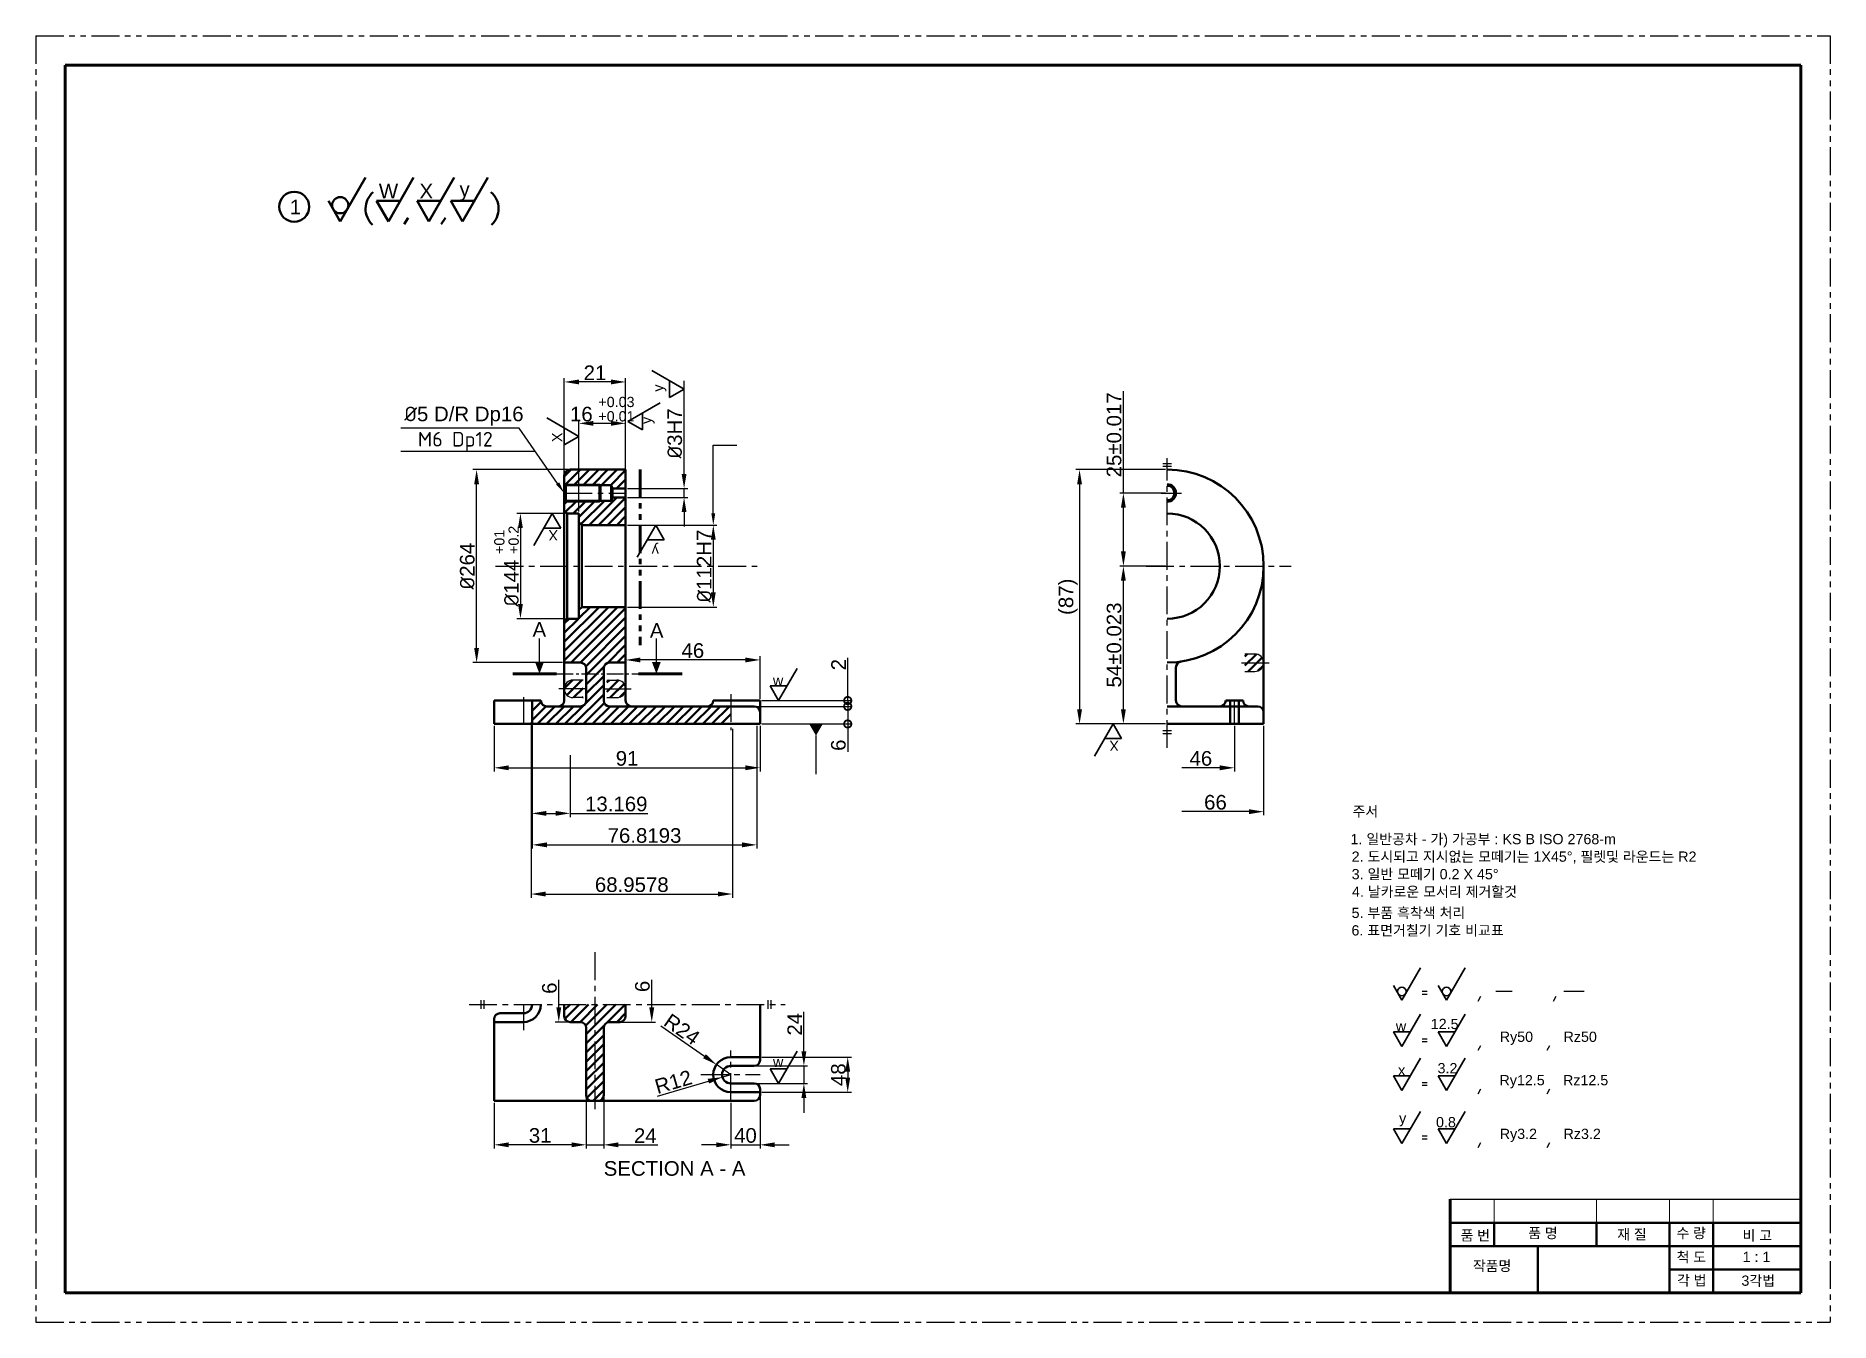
# Model space of a CAD drawing. Header units: millimetres. Extents: x 7 to 3158, y 472 to 921.
# Drawn here: x 1622 to 2236, y 472 to 912 of the extents above; entities that cross this region are included whole.
import ezdxf
from ezdxf import colors
from ezdxf.entities.mleader import LeaderData, LeaderLine
from ezdxf.math import Vec2, Vec3

# ---------------------------------------------------------------- set-up
doc = ezdxf.new("R2010")
doc.units = ezdxf.units.MM
doc.header["$LTSCALE"] = 0.3
for name, pattern in [('CENTER', [50.8, 31.75, -6.35, 6.35, -6.35]), ('CENTER2', [28.575, 19.05, -3.175, 3.175, -3.175]), ('PHANTOM', [63.5, 31.75, -6.35, 6.35, -6.35, 6.35, -6.35])]:
    doc.linetypes.add(name, pattern=pattern)
for name, color, linetype, lineweight in [('가는선', 6, 'Continuous', 25), ('가상선', 6, 'PHANTOM', 25), ('굵은선', 5, 'Continuous', 70), ('외형선', 4, 'Continuous', 50), ('중심선', 1, 'CENTER', 25)]:
    doc.layers.add(name, color=color, linetype=linetype, lineweight=lineweight)
doc.styles.get("Standard").update_dxf_attribs({"font": 'arial.ttf'})
doc.dimstyles.new('Annotative', dxfattribs={"dimscale": 0, "dimtxt": 5, "dimasz": 5, "dimexe": 1.25, "dimexo": 0.625, "dimtad": 1, "dimdec": 4, "dimzin": 9, "dimdsep": 46, "dimtxsty": 'Standard', "dimblk2": 'NONE', "dimcen": 2.5, "dimclrd": 3, "dimclre": 3, "dimclrt": 4, "dimadec": 4, "dimazin": 0, "dimtfac": 1, "dimtdec": 4, "dimtmove": 0, "dimatfit": 3, "dimfxl": 1, "dimlwd": 25, "dimlwe": 25, "dimarcsym": 0})
pattern_1 = [(45, (926.609, 532.6862), (-1.571545, 1.571545), [])]

msp = doc.modelspace()

# ---------------------------------------------------------------- texts
at = {"layer": '외형선', "color": 2, "linetype": 'Continuous'}
for s, height, p in [('주서', 3.5, (2072.304153, 645.052906)), ('1. 일반공차 - 가) 가공부 : KS B ISO 2768-m', 3.5, (2071.613745, 635.571053)), ('2. 도시되고 지시없는 모떼기는 1X45°, 필렛및 라운드는 R2', 3.5, (2071.995902, 629.574604)), ('3. 일반 모떼기 0.2 X 45°', 3.5, (2071.995902, 623.582815)), ('4. 날카로운 모서리 제거할것', 3.5, (2072.098432, 617.586366)), ('5. 부품 흑착색 처리', 3.500042, (2071.976447, 610.335739)), ('6. 표면거칠기 기호 비교표', 3.500063, (2071.934501, 604.343871))]:
    msp.add_text(s, height=height, dxfattribs=at).set_placement(p)
at = {"layer": '외형선', "lineweight": 50, "char_height": 2.5, "attachment_point": 1}
for s, insert in [('\\P{\\H2x;W}', (1739.101657, 865.662667)), ('\\P{\\H2x;X}', (1752.995508, 865.662667)), ('\\P{\\H2x;y}', (1766.698855, 866.307115))]:
    msp.add_mtext_dynamic_manual_height_columns(s, width=16.91001289, gutter_width=12.5, heights=[0], dxfattribs=dict(at, insert=insert))
at = {"layer": '외형선', "char_height": 5, "attachment_point": 1}
for s, width, insert in [('1', 17.48550706, (1708.614884, 856.043183)), ('{\\fISOCPEUR|b0|i0|c0|p34;%%C}5 D/R Dp16', 45.15455143, (1747.810181, 785.256395)), ('{\\fISOCPEUR|b0|i0|c0|p34;M6 Dp12}', 45.15455143, (1752.465616, 776.619224)), ('A', 6.15155333, (1791.690542, 711.533056)), ('A', 6.15155333, (1831.843408, 711.197829)), ('SECTION A - A', 71.30360989, (1816.048188, 527.145573))]:
    msp.add_mtext_dynamic_manual_height_columns(s, width=width, gutter_width=12.5, heights=[0], dxfattribs=dict(at, insert=insert))
at = {"layer": '외형선', "lineweight": 35, "char_height": 2.5, "attachment_point": 1}
for s, insert, rotation in [('\\P{\\H1.4x;y}', (1828.771634, 790.382318), 90), ('\\P{\\H1.4x;y}', (1824.723061, 779.3265), 90), ('\\P{\\H1.4x;X}', (1794.205194, 773.128125), 90), ('\\P{\\H1.4x;X}', (1800.403891, 735.366341), 180), ('\\P{\\H1.4x;y}', (1834.907781, 730.026672), 180), ('\\P{\\H1.4x;X}', (1992.348614, 663.366341), 180)]:
    msp.add_mtext_dynamic_manual_height_columns(s, width=16.91001289, gutter_width=12.5, heights=[0], dxfattribs=dict(at, insert=insert, rotation=rotation))
at = {"layer": '외형선', "color": 4, "char_height": 5, "attachment_point": 5, "rotation": 90}
for s, insert in [('{\\fISOCPEUR|b0|i0|c0|p34;%%C}3H7', (1840.368618, 776.08263)), ('6', (1797.484322, 586.307863)), ('6', (1829.30508, 586.914688))]:
    msp.add_mtext(s, dxfattribs=dict(at, insert=insert))
at = {"layer": '외형선', "lineweight": 35, "char_height": 2.5, "attachment_point": 1}
for insert in [(1873.953433, 697.501499), (1873.983546, 567.040726)]:
    msp.add_mtext_dynamic_manual_height_columns('\\P{\\H1.4x;w}', width=16.91001289, gutter_width=12.5, heights=[0], dxfattribs=dict(at, insert=insert))
at = {"layer": '외형선', "color": 4, "char_height": 5, "attachment_point": 5}
for s, insert in [('46', (2020.385488, 664.888906)), ('66', (2025.385488, 649.888906))]:
    msp.add_mtext(s, dxfattribs=dict(at, insert=insert))
at = {"layer": '외형선', "color": 2, "lineweight": 35, "attachment_point": 1}
for s, insert, char_height in [('\\Pw', (2087.121405, 580.905787), 3.5), ('\\P{\\H1.4x;12.5}', (2099.059988, 579.993602), 2.5), ('\\Px', (2087.880142, 565.841137), 3.5), ('\\P{\\H1.4x;3.2}', (2101.394561, 564.858914), 2.5), ('y', (2088.233879, 543.581586), 3.5), ('\\P{\\H1.4x;0.8}', (2100.867092, 546.403398), 2.5)]:
    msp.add_mtext_dynamic_manual_height_columns(s, width=16.91001289, gutter_width=12.5, heights=[0], dxfattribs=dict(at, insert=insert, char_height=char_height))
at = {"layer": '외형선', "color": 2, "char_height": 3.5, "attachment_point": 1}
for s, insert in [('Ry50', (2122.669146, 571.447505)), ('Rz50', (2144.496694, 571.447505)), ('Ry12.5', (2122.581235, 556.601213)), ('Rz12.5', (2144.320769, 556.601213)), ('Ry3.2', (2122.669146, 538.233546)), ('Rz3.2', (2144.496694, 538.233546))]:
    msp.add_mtext_dynamic_manual_height_columns(s, width=9.49444323, gutter_width=12.5, heights=[0], dxfattribs=dict(at, insert=insert))

# ---------------------------------------------------------------- blocks, each defined once
blk = doc.blocks.new('TEST-1')
at = {"color": 6, "linetype": 'PHANTOM', "lineweight": 25}
for p, q in [((0, 440), (614, 440)), ((0, 440), (0, 0)), ((614, 440), (614, 0)), ((0, 0), (614, 0))]:
    blk.add_line(p, q, dxfattribs=at)
at = {"color": 5, "lineweight": 70}
for p, q in [((10, 430), (604, 430)), ((10, 430), (10, 10)), ((604, 430), (604, 10)), ((484, 10), (484, 42)), ((10, 10), (604, 10))]:
    blk.add_line(p, q, dxfattribs=at)
at = {"color": 3, "lineweight": 25}
blk.add_line((484, 42), (604, 42), dxfattribs=at)
at = {"color": 3, "lineweight": 20}
for p, q in [((499, 34), (499, 42)), ((534, 34), (534, 42)), ((559, 34), (559, 42)), ((574, 34), (574, 42))]:
    blk.add_line(p, q, dxfattribs=at)
at = {"color": 2, "lineweight": 50}
for p, q in [((484, 34), (604, 34)), ((499, 26), (499, 34)), ((534, 26), (534, 34)), ((559, 10), (559, 34)), ((574, 10), (574, 34)), ((484, 26), (604, 26)), ((514, 10), (514, 26)), ((559, 18), (604, 18))]:
    blk.add_line(p, q, dxfattribs=at)
at = {"color": 2, "char_height": 3.5, "attachment_point": 1}
for s, width, insert in [('{\\fGulim|b0|i0|c129|p50;품 번}', 14.2143, (487.55, 31.39)), ('{\\fGulim|b0|i0|c129|p50;품 명}', 17.9863, (510.69, 32.19)), ('{\\fGulim|b0|i0|c129|p50;재 질}', 13.1074, (541.16, 31.78)), ('{\\fGulim|b0|i0|c129|p50;수 량}', 16.4869, (561.43, 32.22)), ('{\\fGulim|b0|i0|c129|p50;비 고}', 22.797, (584.05, 31.39)), ('{\\fGulim|b0|i0|c129|p50;작품명}', 13.1664, (491.74, 20.98)), ('{\\fGulim|b0|i0|c129|p50;척 도}', 14.5226, (561.47, 24.01)), ('1 : 1', 13.7093, (584.05, 24.07)), ('{\\fGulim|b0|i0|c129|p50;각 법}', 10.8589, (561.63, 16.05)), ('3{\\fGulim|b0|i0|c129|p50;각법}', 15.3382, (583.65, 15.93))]:
    blk.add_mtext_dynamic_manual_height_columns(s, width=width, gutter_width=12.5, heights=[0], dxfattribs=dict(at, insert=insert))
blk = doc.blocks.new('*D342')
at = {"layer": 'Defpoints', "color": 0}
for p in [(1802.55, 793.71), (1802.55, 761.71), (1823.55, 761.71)]:
    blk.add_point(p, dxfattribs=at)
at = {"layer": '외형선', "color": 3, "lineweight": 25}
for p, q in [((1802.55, 762.33), (1802.55, 794.96)), ((1818.55, 793.71), (1807.55, 793.71)), ((1823.55, 762.33), (1823.55, 794.96))]:
    blk.add_line(p, q, dxfattribs=at)
at = {"layer": '외형선', "color": 3}
for points in [[(1807.55, 794.54), (1807.55, 792.88), (1802.55, 793.71)], [(1818.55, 792.88), (1818.55, 794.54), (1823.55, 793.71)]]:
    blk.add_solid(points, dxfattribs=at)
at = {"layer": '외형선', "color": 4, "insert": (1813.05, 796.84), "char_height": 5, "attachment_point": 5}
blk.add_mtext('21', dxfattribs=at)
blk = doc.blocks.new('_None')
blk = doc.blocks.new('*D363')
at = {"layer": 'Defpoints', "color": 0}
for p in [(1778.55, 676.71), (1869.55, 676.71), (1869.55, 661.71)]:
    blk.add_point(p, dxfattribs=at)
at = {"layer": '외형선', "color": 3, "lineweight": 25}
for p, q in [((1778.55, 676.08), (1778.55, 660.46)), ((1869.55, 676.08), (1869.55, 660.46)), ((1783.55, 661.71), (1864.55, 661.71))]:
    blk.add_line(p, q, dxfattribs=at)
at = {"layer": '외형선', "color": 3}
for points in [[(1783.55, 662.54), (1783.55, 660.88), (1778.55, 661.71)], [(1864.55, 660.88), (1864.55, 662.54), (1869.55, 661.71)]]:
    blk.add_solid(points, dxfattribs=at)
at = {"layer": '외형선', "color": 4, "insert": (1824.05, 664.89), "char_height": 5, "attachment_point": 5}
blk.add_mtext('91', dxfattribs=at)
blk = doc.blocks.new('*D376')
at = {"layer": 'Defpoints', "color": 0}
for p in [(1803.55, 748.71), (1787.55, 712.71), (1803.55, 712.71)]:
    blk.add_point(p, dxfattribs=at)
at = {"layer": '외형선', "color": 3, "lineweight": 25}
for p, q in [((1802.92, 748.71), (1786.3, 748.71)), ((1787.55, 743.71), (1787.55, 717.71)), ((1802.92, 712.71), (1786.3, 712.71))]:
    blk.add_line(p, q, dxfattribs=at)
at = {"layer": '외형선', "color": 3}
for points in [[(1788.38, 743.71), (1786.71, 743.71), (1787.55, 748.71)], [(1786.71, 717.71), (1788.38, 717.71), (1787.55, 712.71)]]:
    blk.add_solid(points, dxfattribs=at)
at = {"layer": '외형선', "color": 4, "insert": (1782.77, 730.71), "char_height": 5, "attachment_point": 5, "rotation": 90}
blk.add_mtext('{\\fISOCPEUR|b0|i0|c0|p34;%%C}144 {\\H0.7x;\\S+01^ +0.2;}', dxfattribs=at)
blk = doc.blocks.new('*D375')
at = {"layer": 'Defpoints', "color": 0}
for p in [(1823.55, 744.71), (1823.55, 716.71), (1853.55, 716.71)]:
    blk.add_point(p, dxfattribs=at)
at = {"layer": '외형선', "color": 3, "lineweight": 25}
for p, q in [((1824.17, 744.71), (1854.8, 744.71)), ((1853.55, 739.71), (1853.55, 721.71)), ((1824.17, 716.71), (1854.8, 716.71))]:
    blk.add_line(p, q, dxfattribs=at)
at = {"layer": '외형선', "color": 3}
for points in [[(1854.38, 739.71), (1852.71, 739.71), (1853.55, 744.71)], [(1852.71, 721.71), (1854.38, 721.71), (1853.55, 716.71)]]:
    blk.add_solid(points, dxfattribs=at)
at = {"layer": '외형선', "color": 4, "insert": (1850.41, 730.71), "char_height": 5, "attachment_point": 5, "rotation": 90}
blk.add_mtext('{\\fISOCPEUR|b0|i0|c0|p34;%%C}112H7', dxfattribs=at)
blk = doc.blocks.new('*D374')
at = {"layer": 'Defpoints', "color": 0}
for p in [(1772.55, 763.71), (1804.55, 763.71), (1802.55, 697.71)]:
    blk.add_point(p, dxfattribs=at)
at = {"layer": '외형선', "color": 3, "lineweight": 25}
for p, q in [((1803.92, 763.71), (1771.3, 763.71)), ((1772.55, 702.71), (1772.55, 758.71)), ((1801.92, 697.71), (1771.3, 697.71))]:
    blk.add_line(p, q, dxfattribs=at)
at = {"layer": '외형선', "color": 3}
for points in [[(1773.38, 758.71), (1771.71, 758.71), (1772.55, 763.71)], [(1771.71, 702.71), (1773.38, 702.71), (1772.55, 697.71)]]:
    blk.add_solid(points, dxfattribs=at)
at = {"layer": '외형선', "color": 4, "insert": (1769.37, 730.71), "char_height": 5, "attachment_point": 5, "rotation": 90}
blk.add_mtext('{\\fISOCPEUR|b0|i0|c0|p34;%%C}264', dxfattribs=at)
blk = doc.blocks.new('*D373')
at = {"layer": 'Defpoints', "color": 0}
for p in [(1823.55, 698.61), (1823.55, 697.71), (1869.55, 684.71)]:
    blk.add_point(p, dxfattribs=at)
at = {"layer": '외형선', "color": 3, "lineweight": 25}
for p, q in [((1823.55, 698.33), (1823.55, 699.86)), ((1864.55, 698.61), (1828.55, 698.61)), ((1869.55, 685.33), (1869.55, 699.86))]:
    blk.add_line(p, q, dxfattribs=at)
at = {"layer": '외형선', "color": 3}
for points in [[(1828.55, 699.44), (1828.55, 697.78), (1823.55, 698.61)], [(1864.55, 697.78), (1864.55, 699.44), (1869.55, 698.61)]]:
    blk.add_solid(points, dxfattribs=at)
at = {"layer": '외형선', "color": 4, "insert": (1846.55, 701.79), "char_height": 5, "attachment_point": 5}
blk.add_mtext('46', dxfattribs=at)
blk = doc.blocks.new('*D348')
at = {"layer": 'Defpoints', "color": 0}
for p in [(1993.89, 730.71), (2008.89, 730.71), (2008.89, 676.71)]:
    blk.add_point(p, dxfattribs=at)
at = {"layer": '외형선', "color": 3, "lineweight": 25}
for p, q in [((2008.26, 730.71), (1992.64, 730.71)), ((1993.89, 681.71), (1993.89, 725.71)), ((2008.26, 676.71), (1992.64, 676.71))]:
    blk.add_line(p, q, dxfattribs=at)
at = {"layer": '외형선', "color": 3}
for points in [[(1994.72, 725.71), (1993.05, 725.71), (1993.89, 730.71)], [(1993.05, 681.71), (1994.72, 681.71), (1993.89, 676.71)]]:
    blk.add_solid(points, dxfattribs=at)
at = {"layer": '외형선', "color": 4, "insert": (1990.71, 703.71), "char_height": 5, "attachment_point": 5, "rotation": 90}
blk.add_mtext('54%%P0.023', dxfattribs=at)
blk = doc.blocks.new('*D349')
at = {"layer": 'Defpoints', "color": 0}
for p in [(1993.89, 755.71), (2008.89, 755.71), (2008.89, 730.71)]:
    blk.add_point(p, dxfattribs=at)
at = {"layer": '외형선', "color": 3, "lineweight": 25}
for p, q in [((1993.89, 755.71), (1993.89, 790.52)), ((2008.26, 755.71), (1992.64, 755.71)), ((1993.89, 735.71), (1993.89, 750.71)), ((2008.26, 730.71), (1992.64, 730.71))]:
    blk.add_line(p, q, dxfattribs=at)
at = {"layer": '외형선', "color": 3}
for points in [[(1994.72, 750.71), (1993.05, 750.71), (1993.89, 755.71)], [(1993.05, 735.71), (1994.72, 735.71), (1993.89, 730.71)]]:
    blk.add_solid(points, dxfattribs=at)
at = {"layer": '외형선', "color": 4, "insert": (1990.71, 775.61), "char_height": 5, "attachment_point": 5, "rotation": 90}
blk.add_mtext('25%%P0.017', dxfattribs=at)
blk = doc.blocks.new('*D350')
at = {"layer": 'Defpoints', "color": 0}
for p in [(2008.89, 763.71), (1978.89, 676.71), (2008.26, 676.71)]:
    blk.add_point(p, dxfattribs=at)
at = {"layer": '외형선', "color": 3, "lineweight": 25}
for p, q in [((2008.26, 763.71), (1977.64, 763.71)), ((1978.89, 758.71), (1978.89, 681.71)), ((2007.64, 676.71), (1977.64, 676.71))]:
    blk.add_line(p, q, dxfattribs=at)
at = {"layer": '외형선', "color": 3}
for points in [[(1979.72, 758.71), (1978.05, 758.71), (1978.89, 763.71)], [(1978.05, 681.71), (1979.72, 681.71), (1978.89, 676.71)]]:
    blk.add_solid(points, dxfattribs=at)
at = {"layer": '외형선', "color": 4, "insert": (1974.98, 720.21), "char_height": 5, "attachment_point": 5, "rotation": 90}
blk.add_mtext('(87)', dxfattribs=at)
blk = doc.blocks.new('*D372')
at = {"layer": 'Defpoints', "color": 0}
for p in [(1778.55, 547.73), (1810.05, 549.73), (1778.55, 532.73)]:
    blk.add_point(p, dxfattribs=at)
at = {"layer": '외형선', "color": 3, "lineweight": 25}
for p, q in [((1778.55, 547.11), (1778.55, 531.48)), ((1810.05, 549.11), (1810.05, 531.48)), ((1805.05, 532.73), (1783.55, 532.73))]:
    blk.add_line(p, q, dxfattribs=at)
at = {"layer": '외형선', "color": 3}
for points in [[(1783.55, 533.57), (1783.55, 531.9), (1778.55, 532.73)], [(1805.05, 531.9), (1805.05, 533.57), (1810.05, 532.73)]]:
    blk.add_solid(points, dxfattribs=at)
at = {"layer": '외형선', "color": 4, "insert": (1794.3, 535.91), "char_height": 5, "attachment_point": 5}
blk.add_mtext('31', dxfattribs=at)
blk = doc.blocks.new('*D371')
at = {"layer": 'Defpoints', "color": 0}
for p in [(1810.05, 549.11), (1816.05, 549.73), (1816.05, 532.73)]:
    blk.add_point(p, dxfattribs=at)
at = {"layer": '외형선', "color": 3, "lineweight": 25}
for p, q in [((1810.05, 548.48), (1810.05, 531.48)), ((1816.05, 549.11), (1816.05, 531.48)), ((1805.05, 532.73), (1800.05, 532.73)), ((1810.05, 532.73), (1816.05, 532.73)), ((1821.05, 532.73), (1834.53, 532.73))]:
    blk.add_line(p, q, dxfattribs=at)
at = {"layer": '외형선', "color": 3}
for points in [[(1805.05, 531.9), (1805.05, 533.57), (1810.05, 532.73)], [(1821.05, 533.57), (1821.05, 531.9), (1816.05, 532.73)]]:
    blk.add_solid(points, dxfattribs=at)
at = {"layer": '외형선', "color": 4, "insert": (1830.29, 535.87), "char_height": 5, "attachment_point": 5}
blk.add_mtext('24', dxfattribs=at)
blk = doc.blocks.new('*D370')
at = {"layer": 'Defpoints', "color": 0}
for p in [(1859.55, 547.73), (1869.55, 549.73), (1869.55, 532.73)]:
    blk.add_point(p, dxfattribs=at)
at = {"layer": '외형선', "color": 3, "lineweight": 25}
for p, q in [((1859.55, 547.11), (1859.55, 531.48)), ((1869.55, 549.11), (1869.55, 531.48)), ((1854.55, 532.73), (1849.55, 532.73)), ((1859.55, 532.73), (1869.55, 532.73)), ((1874.55, 532.73), (1879.55, 532.73))]:
    blk.add_line(p, q, dxfattribs=at)
at = {"layer": '외형선', "color": 3}
for points in [[(1854.55, 531.9), (1854.55, 533.57), (1859.55, 532.73)], [(1874.55, 533.57), (1874.55, 531.9), (1869.55, 532.73)]]:
    blk.add_solid(points, dxfattribs=at)
at = {"layer": '외형선', "color": 4, "insert": (1864.55, 535.91), "char_height": 5, "attachment_point": 5}
blk.add_mtext('40', dxfattribs=at)
blk = doc.blocks.new('_DotSmall')
at = {"color": 0, "linetype": 'ByBlock', "const_width": 0.5}
blk.add_lwpolyline([(-0.0625, 0, 1), (0.0625, 0, 1)], format="xyb", close=True, dxfattribs=at)
blk = doc.blocks.new('*D369')
at = {"layer": 'Defpoints', "color": 0}
for p in [(1867.55, 682.71), (1869.55, 684.71), (1899.55, 682.71)]:
    blk.add_point(p, dxfattribs=at)
at = {"layer": '외형선', "color": 3, "lineweight": 25}
for p, q in [((1899.55, 684.71), (1899.55, 699.27)), ((1868.17, 682.71), (1900.8, 682.71)), ((1870.17, 684.71), (1900.8, 684.71)), ((1899.55, 684.71), (1899.55, 682.71))]:
    blk.add_line(p, q, dxfattribs=at)
at = {"layer": '외형선', "color": 3, "linetype": 'ByBlock', "lineweight": 25, "xscale": 5, "yscale": 5, "zscale": 5}
for p, rotation in [((1899.55, 684.71), 90), ((1899.55, 682.71), 270)]:
    blk.add_blockref('_DotSmall', p, dxfattribs=dict(at, rotation=rotation))
at = {"layer": '외형선', "color": 4, "insert": (1896.41, 696.99), "char_height": 5, "attachment_point": 5, "rotation": 90}
blk.add_mtext('2', dxfattribs=at)
blk = doc.blocks.new('*D368')
at = {"layer": 'Defpoints', "color": 0}
for p in [(1868.17, 682.71), (1869.55, 676.71), (1899.55, 676.71)]:
    blk.add_point(p, dxfattribs=at)
at = {"layer": '외형선', "color": 3, "lineweight": 25}
for p, q in [((1868.8, 682.71), (1900.8, 682.71)), ((1899.55, 682.71), (1899.55, 676.71)), ((1870.17, 676.71), (1900.8, 676.71)), ((1899.55, 676.71), (1899.55, 667.16))]:
    blk.add_line(p, q, dxfattribs=at)
at = {"layer": '외형선', "color": 3, "linetype": 'ByBlock', "lineweight": 25, "xscale": 5, "yscale": 5, "zscale": 5}
for p, rotation in [((1899.55, 682.71), 90), ((1899.55, 676.71), 270)]:
    blk.add_blockref('_DotSmall', p, dxfattribs=dict(at, rotation=rotation))
at = {"layer": '외형선', "color": 4, "insert": (1896.37, 669.43), "char_height": 5, "attachment_point": 5, "rotation": 90}
blk.add_mtext('6', dxfattribs=at)
blk = doc.blocks.new('*D367')
at = {"layer": 'Defpoints', "color": 0}
for p in [(1869.55, 562.73), (1869.55, 550.73), (1899.55, 550.73)]:
    blk.add_point(p, dxfattribs=at)
at = {"layer": '외형선', "color": 3, "lineweight": 25}
for p, q in [((1870.17, 562.73), (1900.8, 562.73)), ((1899.55, 557.73), (1899.55, 555.73)), ((1870.17, 550.73), (1900.8, 550.73))]:
    blk.add_line(p, q, dxfattribs=at)
at = {"layer": '외형선', "color": 3}
for points in [[(1900.38, 557.73), (1898.71, 557.73), (1899.55, 562.73)], [(1898.71, 555.73), (1900.38, 555.73), (1899.55, 550.73)]]:
    blk.add_solid(points, dxfattribs=at)
at = {"layer": '외형선', "color": 4, "insert": (1896.37, 556.73), "char_height": 5, "attachment_point": 5, "rotation": 90}
blk.add_mtext('48', dxfattribs=at)
blk = doc.blocks.new('*D366')
at = {"layer": 'Defpoints', "color": 0}
for p in [(1867.55, 559.73), (1867.55, 553.73), (1884.55, 553.73)]:
    blk.add_point(p, dxfattribs=at)
at = {"layer": '외형선', "color": 3, "lineweight": 25}
for p, q in [((1884.55, 564.73), (1884.55, 578.21)), ((1868.17, 559.73), (1885.8, 559.73)), ((1884.55, 559.73), (1884.55, 553.73)), ((1868.17, 553.73), (1885.8, 553.73)), ((1884.55, 548.73), (1884.55, 543.73))]:
    blk.add_line(p, q, dxfattribs=at)
at = {"layer": '외형선', "color": 3}
for points in [[(1883.71, 564.73), (1885.38, 564.73), (1884.55, 559.73)], [(1885.38, 548.73), (1883.71, 548.73), (1884.55, 553.73)]]:
    blk.add_solid(points, dxfattribs=at)
at = {"layer": '외형선', "color": 4, "insert": (1881.41, 573.97), "char_height": 5, "attachment_point": 5, "rotation": 90}
blk.add_mtext('24', dxfattribs=at)
blk = doc.blocks.new('*D358')
at = {"layer": 'Defpoints', "color": 0}
for p in [(1807.55, 779.54), (1823.55, 763.71), (1807.55, 748.71)]:
    blk.add_point(p, dxfattribs=at)
at = {"layer": '외형선', "color": 3, "lineweight": 25}
for p, q in [((1807.55, 749.33), (1807.55, 780.79)), ((1823.55, 764.33), (1823.55, 780.79)), ((1818.55, 779.54), (1812.55, 779.54))]:
    blk.add_line(p, q, dxfattribs=at)
at = {"layer": '외형선', "color": 3}
for points in [[(1812.55, 780.38), (1812.55, 778.71), (1807.55, 779.54)], [(1818.55, 778.71), (1818.55, 780.38), (1823.55, 779.54)]]:
    blk.add_solid(points, dxfattribs=at)
at = {"layer": '외형선', "color": 4, "insert": (1815.55, 784.37), "char_height": 5, "attachment_point": 5}
blk.add_mtext('16 {\\H0.7x;\\S+0.03^ +0.01;}', dxfattribs=at)
blk = doc.blocks.new('_DatumFilled')
at = {"color": 0, "linetype": 'ByBlock'}
blk.add_solid([(0, 0.58), (-1, 0), (0, -0.58)], dxfattribs=at)
blk = doc.blocks.new('*D365')
at = {"layer": 'Defpoints', "color": 0}
for p in [(1854.63, 560.17), (1859.55, 556.73)]:
    blk.add_point(p, dxfattribs=at)
at = {"layer": '외형선', "color": 3, "lineweight": 25}
for p, q in [((1835.64, 573.45), (1850.53, 563.04)), ((1859.55, 556.73), (1854.63, 560.17))]:
    blk.add_line(p, q, dxfattribs=at)
at = {"layer": '외형선', "color": 3}
blk.add_solid([(1850.06, 562.35), (1851.01, 563.72), (1854.63, 560.17)], dxfattribs=at)
at = {"layer": '외형선', "color": 4, "insert": (1842.83, 572.25), "char_height": 5, "attachment_point": 5, "rotation": 325.04222}
blk.add_mtext('R24', dxfattribs=at)
blk = doc.blocks.new('*D364')
at = {"layer": 'Defpoints', "color": 0}
for p in [(1856.67, 555.89), (1859.55, 556.73)]:
    blk.add_point(p, dxfattribs=at)
at = {"layer": '외형선', "color": 3, "lineweight": 25}
for p, q in [((1834.45, 549.42), (1851.87, 554.5)), ((1859.55, 556.73), (1856.67, 555.89))]:
    blk.add_line(p, q, dxfattribs=at)
at = {"layer": '외형선', "color": 3}
blk.add_solid([(1852.1, 553.7), (1851.63, 555.3), (1856.67, 555.89)], dxfattribs=at)
at = {"layer": '외형선', "color": 4, "insert": (1839.88, 554.27), "char_height": 5, "attachment_point": 5, "rotation": 16.24475}
blk.add_mtext('R12', dxfattribs=at)
blk = doc.blocks.new('*D361')
at = {"layer": 'Defpoints', "color": 0}
for p in [(1791.4, 679.04), (1804.57, 666.67), (1804.57, 646.12)]:
    blk.add_point(p, dxfattribs=at)
at = {"layer": '외형선', "color": 3, "lineweight": 25}
for p, q in [((1791.4, 678.41), (1791.4, 644.87)), ((1804.57, 666.04), (1804.57, 644.87)), ((1796.4, 646.12), (1799.57, 646.12)), ((1804.57, 646.12), (1831.12, 646.12))]:
    blk.add_line(p, q, dxfattribs=at)
at = {"layer": '외형선', "color": 3}
for points in [[(1796.4, 646.95), (1796.4, 645.28), (1791.4, 646.12)], [(1799.57, 645.28), (1799.57, 646.95), (1804.57, 646.12)]]:
    blk.add_solid(points, dxfattribs=at)
at = {"layer": '외형선', "color": 4, "insert": (1820.34, 649.3), "char_height": 5, "attachment_point": 5}
blk.add_mtext('13.169', dxfattribs=at)
blk = doc.blocks.new('*D362')
at = {"layer": 'Defpoints', "color": 0}
for p in [(1791.6, 676.84), (1868.42, 676.64), (1868.42, 635.34)]:
    blk.add_point(p, dxfattribs=at)
at = {"layer": '외형선', "color": 3, "lineweight": 25}
for p, q in [((1791.6, 676.22), (1791.6, 634.09)), ((1868.42, 676.02), (1868.42, 634.09)), ((1796.6, 635.34), (1863.42, 635.34))]:
    blk.add_line(p, q, dxfattribs=at)
at = {"layer": '외형선', "color": 3}
for points in [[(1796.6, 636.18), (1796.6, 634.51), (1791.6, 635.34)], [(1863.42, 634.51), (1863.42, 636.18), (1868.42, 635.34)]]:
    blk.add_solid(points, dxfattribs=at)
at = {"layer": '외형선', "color": 4, "insert": (1830.01, 638.52), "char_height": 5, "attachment_point": 5}
blk.add_mtext('76.8193', dxfattribs=at)
blk = doc.blocks.new('*D377')
at = {"layer": 'Defpoints', "color": 0}
for p in [(1791.17, 677.9), (1860.13, 675.67), (1860.13, 618.52)]:
    blk.add_point(p, dxfattribs=at)
at = {"layer": '외형선', "color": 3, "lineweight": 25}
for p, q in [((1791.17, 677.28), (1791.17, 617.27)), ((1860.13, 675.04), (1860.13, 617.27)), ((1796.17, 618.52), (1855.13, 618.52))]:
    blk.add_line(p, q, dxfattribs=at)
at = {"layer": '외형선', "color": 3}
for points in [[(1796.17, 619.36), (1796.17, 617.69), (1791.17, 618.52)], [(1855.13, 617.69), (1855.13, 619.36), (1860.13, 618.52)]]:
    blk.add_solid(points, dxfattribs=at)
at = {"layer": '외형선', "color": 4, "insert": (1825.65, 621.7), "char_height": 5, "attachment_point": 5}
blk.add_mtext('68.9578', dxfattribs=at)

# ---------------------------------------------------------------- dimensions: what is measured, and where the dimension line sits
at = {"layer": '외형선'}
for base, p1, p2, override, picture, middle in [((1802.548188, 793.709335), (1823.548188, 761.709335), (1802.548188, 761.709335), {"dimscale": 0}, '*D342', (1813.048188, 796.844567)), ((1823.548188, 698.611585), (1869.548188, 684.709335), (1823.548188, 697.709335), {"dimscale": 0, "dimlfac": 1}, '*D373', (1846.548188, 701.78945)), ((1869.548188, 661.709335), (1778.548188, 676.709335), (1869.548188, 676.709335), {"dimscale": 0, "dimlfac": 1}, '*D363', (1824.048188, 664.8872)), ((1860.128397, 618.52219), (1791.170643, 677.902478), (1860.128397, 675.667736), {"dimscale": 1, "dimlfac": 1}, '*D377', (1825.64952, 621.700055)), ((1804.571114, 646.116465), (1791.402098, 679.039004), (1804.571114, 666.668111), {"dimscale": 1, "dimlfac": 1}, '*D361', (1820.344477, 649.296035)), ((1868.420886, 635.341816), (1791.601629, 676.844168), (1868.420886, 676.644637), {"dimscale": 1, "dimlfac": 1}, '*D362', (1830.011257, 638.521386)), ((1816.048188, 532.73333), (1810.048188, 549.10833), (1816.048188, 549.73333), {"dimscale": 0, "dimlfac": 4}, '*D371', (1830.286762, 535.868562)), ((1869.548188, 532.73333), (1859.548188, 547.73333), (1869.548188, 549.73333), {"dimscale": 0, "dimlfac": 4}, '*D370', (1864.548188, 535.911195))]:
    dim = msp.add_linear_dim(base=base, p1=p1, p2=p2, dimstyle='Annotative', override=override, dxfattribs=at)
    dim.commit()
    dim.dimension.update_dxf_attribs({"geometry": picture, "text_midpoint": middle})
dim = msp.add_linear_dim(base=(1807.548188, 779.542669), p1=(1823.548188, 763.709335), p2=(1807.548188, 748.709335), text='<> {\\H0.7x;\\S+0.03^ +0.01;}', dimstyle='Annotative', override={"dimscale": 0}, dxfattribs=at)
dim.commit()
dim.dimension.update_dxf_attribs({"geometry": '*D358', "text_midpoint": (1815.548188, 779.542669), "dimtype": 128})
for base, p1, p2, text, override, picture, middle in [((1993.885488, 755.709335), (2008.885488, 730.709335), (2008.885488, 755.709335), '25%%P0.017', {"dimscale": 0}, '*D349', (1990.707623, 775.61469)), ((1772.548188, 763.709335), (1802.548188, 697.709335), (1804.548188, 763.709335), '{\\fISOCPEUR|b0|i0|c0|p34;%%C}<>', {"dimscale": 0, "dimlfac": 4}, '*D374', (1769.370323, 730.709335)), ((1978.885488, 676.709335), (2008.885488, 763.709335), (2008.260488, 676.709335), '(<>)', {"dimscale": 0}, '*D350', (1974.982862, 720.209335)), ((1787.548188, 712.709335), (1803.548188, 748.709335), (1803.548188, 712.709335), '{\\fISOCPEUR|b0|i0|c0|p34;%%C}<> {\\H0.7x;\\S+01^ +0.2;}', {"dimscale": 0, "dimlfac": 4}, '*D376', (1782.765844, 730.709335)), ((1853.548188, 716.709335), (1823.548188, 744.709335), (1823.548188, 716.709335), '{\\fISOCPEUR|b0|i0|c0|p34;%%C}<>H7', {"dimscale": 0, "dimlfac": 4}, '*D375', (1850.412956, 730.709335)), ((1993.885488, 730.709335), (2008.885488, 676.709335), (2008.885488, 730.709335), '54%%P0.023', {"dimscale": 0}, '*D348', (1990.705918, 703.709335))]:
    dim = msp.add_linear_dim(base=base, p1=p1, p2=p2, angle=90, text=text, dimstyle='Annotative', override=override, dxfattribs=at)
    dim.commit()
    dim.dimension.update_dxf_attribs({"geometry": picture, "text_midpoint": middle})
for base, p1, p2, override, picture, middle in [((1899.548188, 682.709335), (1869.548188, 684.709335), (1867.548188, 682.709335), {"dimscale": 0, "dimlfac": 1, "dimblk1": 'DotSmall', "dimblk2": 'DotSmall', "dimsah": 1}, '*D369', (1899.548188, 696.990202)), ((1884.548188, 553.73333), (1867.548188, 559.73333), (1867.548188, 553.73333), {"dimscale": 0, "dimlfac": 4}, '*D366', (1884.548188, 573.971904))]:
    dim = msp.add_linear_dim(base=base, p1=p1, p2=p2, angle=90, dimstyle='Annotative', override=override, dxfattribs=at)
    dim.commit()
    dim.dimension.update_dxf_attribs({"geometry": picture, "text_midpoint": middle, "dimtype": 160})
for base, p1, p2, override, picture, middle in [((1899.548188, 676.709335), (1868.173188, 682.709335), (1869.548188, 676.709335), {"dimscale": 0, "dimlfac": 1, "dimblk1": 'DotSmall', "dimblk2": 'DotSmall', "dimsah": 1}, '*D368', (1896.370323, 669.433585)), ((1899.548188, 550.73333), (1869.548188, 562.73333), (1869.548188, 550.73333), {"dimscale": 0, "dimlfac": 4}, '*D367', (1896.370323, 556.73333))]:
    dim = msp.add_linear_dim(base=base, p1=p1, p2=p2, angle=90, dimstyle='Annotative', override=override, dxfattribs=at)
    dim.commit()
    dim.dimension.update_dxf_attribs({"geometry": picture, "text_midpoint": middle})
for mpoint, picture, middle in [((1854.630741, 560.171166), '*D365', (1842.831627, 572.245482)), ((1856.667961, 555.894107), '*D364', (1839.879425, 554.267975))]:
    dim = msp.add_radius_dim(center=(1859.548188, 556.73333), mpoint=mpoint, dimstyle='Annotative', override={"dimscale": 0, "dimlfac": 4}, dxfattribs=at)
    dim.commit()
    dim.dimension.update_dxf_attribs({"geometry": picture, "text_midpoint": middle})
dim = msp.add_linear_dim(base=(1778.548188, 532.73333), p1=(1810.048188, 549.73333), p2=(1778.548188, 547.73333), text='31', dimstyle='Annotative', override={"dimscale": 0, "dimlfac": 4}, dxfattribs=at)
dim.commit()
dim.dimension.update_dxf_attribs({"geometry": '*D372', "text_midpoint": (1794.298188, 535.9129)})

# ---------------------------------------------------------------- hatches: boundary and pattern name
at = {"layer": '외형선'}
h = msp.add_hatch(dxfattribs=at)
h.set_pattern_fill('ANSI31', color=0, scale=0.7)
h.set_pattern_definition([(45, (1710.2493, 533.8749), (-1.571545, 1.571545), [])])
h.paths.add_polyline_path([(1859.548188, 682.709335), (1851.548188, 682.709335), (1825.548188, 682.709335), (1818.048188, 682.709335, -0.4142135624), (1816.048188, 684.709335), (1816.048188, 695.709335, -0.4142135624), (1818.048188, 697.709335), (1823.548188, 697.709335), (1823.548188, 716.709335), (1808.548188, 716.709335), (1807.548188, 715.709335), (1807.548188, 712.709335), (1803.548188, 712.709335), (1802.548188, 711.709335), (1802.548188, 703.709335), (1802.548188, 697.709335), (1808.048188, 697.709335, -0.4142135624), (1810.048188, 695.709335), (1810.048188, 684.709335, -0.4142135624), (1808.048188, 682.709335), (1800.548188, 682.709335), (1796.548188, 682.709335, -0.4142135624), (1794.548188, 684.709335), (1791.548188, 684.709335), (1791.548188, 676.709335), (1859.548188, 676.709335), (1859.548188, 682.709335)])
h.paths.add_polyline_path([(1823.548188, 763.709335), (1804.548188, 763.709335, 0.4142135624), (1802.548188, 761.709335), (1802.548188, 758.709335), (1814.548188, 758.709335), (1815.048188, 758.359335), (1818.548188, 758.359335), (1819.048188, 757.209335), (1823.548188, 757.209335), (1823.548188, 763.709335)])
h.paths.add_polyline_path([(1823.548188, 754.209335), (1819.048188, 754.209335), (1818.548188, 753.059335), (1815.048188, 753.059335), (1814.548188, 752.709335), (1802.548188, 752.709335), (1802.548188, 749.709335), (1803.548188, 748.709335), (1807.548188, 748.709335), (1807.548188, 745.709335), (1808.548188, 744.709335), (1823.548188, 744.709335), (1823.548188, 754.209335)])
h = msp.add_hatch(dxfattribs=at)
h.set_pattern_fill('ANSI31', color=0, scale=0.7)
h.set_pattern_definition([(45, (1144.9463, 541.6357), (-1.571545, 1.571545), [])])
h.paths.add_polyline_path([(2038.885488, 700.672159), (2035.465947, 700.672159), (2035.465947, 697.672159), (2041.885488, 697.672159, 0.4142135624), (2038.885488, 700.672159)])
h.paths.add_polyline_path([(2041.885488, 697.672159), (2035.465947, 697.672159), (2035.465947, 694.672159), (2038.885488, 694.672159, 0.4142135624), (2041.885488, 697.672159)])
h = msp.add_hatch(dxfattribs=at)
h.set_pattern_fill('ANSI31', color=0, scale=0.7)
h.set_pattern_definition(pattern_1)
h.paths.add_polyline_path([(1805.548188, 691.722684), (1808.967729, 691.722684), (1808.967729, 688.722684), (1802.548188, 688.722684, -0.4142135624), (1805.548188, 691.722684)])
h.paths.add_polyline_path([(1802.548188, 688.722684), (1808.967729, 688.722684), (1808.967729, 685.722684), (1805.548188, 685.722684, -0.4142135624), (1802.548188, 688.722684)])
h = msp.add_hatch(dxfattribs=at)
h.set_pattern_fill('ANSI31', color=0, scale=0.7)
h.set_pattern_definition(pattern_1)
h.paths.add_polyline_path([(1820.548188, 691.722684), (1817.128647, 691.722684), (1817.128647, 688.722684), (1823.548188, 688.722684, 0.4142135624), (1820.548188, 691.722684)])
h.paths.add_polyline_path([(1823.548188, 688.722684), (1817.128647, 688.722684), (1817.128647, 685.722684), (1820.548188, 685.722684, 0.4142135624), (1823.548188, 688.722684)])
h = msp.add_hatch(dxfattribs=at)
h.set_pattern_fill('ANSI31', color=0, scale=0.7)
h.set_pattern_definition([(45, (1710.2493, 480.175), (-1.571545, 1.571545), [])])
h.paths.add_polyline_path([(1813.048188, 580.73333), (1813.048188, 547.73333), (1814.048188, 547.73333, 0.4142135624), (1816.048188, 549.73333), (1816.048188, 572.73333, -0.4142135624), (1818.048188, 574.73333), (1821.548188, 574.73333, 0.4142135624), (1823.548188, 576.73333), (1823.548188, 580.73333), (1813.048188, 580.73333)])
h.paths.add_polyline_path([(1802.548188, 580.73333), (1802.548188, 576.73333, 0.4142135624), (1804.548188, 574.73333), (1807.423188, 574.73333), (1808.048188, 574.73333, -0.4142135624), (1810.048188, 572.73333), (1810.048188, 549.73333, 0.4142135624), (1812.048188, 547.73333), (1813.048188, 547.73333), (1813.048188, 580.73333), (1802.548188, 580.73333)])

# ---------------------------------------------------------------- linework, layer by layer
at = {"layer": '가는선'}
for p, q in [((2007.385488, 765.851997), (2010.385488, 765.851997)), ((2007.385488, 764.851997), (2010.385488, 764.851997)), ((1802.548188, 758.709335), (1814.548188, 758.709335)), ((1814.548188, 758.709335), (1815.048188, 758.359335)), ((1815.048188, 758.359335), (1815.048188, 753.059335)), ((1802.548188, 752.709335), (1814.548188, 752.709335)), ((1815.048188, 753.059335), (1814.548188, 752.709335)), ((2035.465947, 700.672159), (2038.885488, 700.672159)), ((2035.465947, 694.672159), (2038.885488, 694.672159)), ((1808.967729, 691.722684), (1805.548188, 691.722684)), ((1817.128647, 691.722684), (1820.548188, 691.722684)), ((1808.967729, 685.722684), (1805.548188, 685.722684)), ((1817.128647, 685.722684), (1820.548188, 685.722684)), ((2007.385488, 674.492807), (2010.385488, 674.492807)), ((2007.385488, 673.492807), (2010.385488, 673.492807)), ((1774.002016, 582.23333), (1774.002016, 579.23333)), ((1775.002016, 582.23333), (1775.002016, 579.23333))]:
    msp.add_line(p, q, dxfattribs=at)
for centre, start, end in [((2038.885488, 697.672159), 270, 90), ((1805.548188, 688.722684), 90, 270), ((1820.548188, 688.722684), 270, 90)]:
    msp.add_arc(centre, 3, start, end, dxfattribs=at)
at = {"layer": '가상선'}
for p, q in [((1872.184601, 582.23333), (1872.184601, 579.23333)), ((1873.184601, 582.23333), (1873.184601, 579.23333))]:
    msp.add_line(p, q, dxfattribs=at)
at = {"layer": '굵은선', "linetype": 'PHANTOM'}
msp.add_line((1828.548188, 763.709335), (1828.548188, 703.709335), dxfattribs=at)
at = {"layer": '외형선', "lineweight": 50}
for p, q in [((1725.886911, 848.615372), (1734.547165, 863.615372)), ((1725.886911, 848.615372), (1734.547165, 863.615372)), ((1742.348583, 848.615372), (1751.008837, 863.615372)), ((1756.242434, 848.615372), (1764.902688, 863.615372)), ((1767.737804, 848.615372), (1776.398059, 863.615372)), ((1725.886911, 848.615372), (1721.84546, 855.615372)), ((1725.886911, 848.615372), (1721.84546, 855.615372)), ((1738.307131, 855.615372), (1746.390035, 855.615372)), ((1742.348583, 848.615372), (1738.307131, 855.615372)), ((1752.200982, 855.615372), (1760.283886, 855.615372)), ((1756.242434, 848.615372), (1752.200982, 855.615372)), ((1763.696353, 855.615372), (1771.779256, 855.615372)), ((1767.737804, 848.615372), (1763.696353, 855.615372))]:
    msp.add_line(p, q, dxfattribs=at)
at = {"layer": '외형선'}
for p, q in [((1749.10503, 849.845745), (1747.796742, 847.721315)), ((1761.860844, 849.845745), (1760.389017, 847.721315)), ((1802.548188, 761.709335), (1802.548188, 749.709335)), ((1804.548188, 763.709335), (1823.548188, 763.709335)), ((1823.548188, 763.709335), (1823.548188, 684.709335)), ((1803.048188, 758.359335), (1802.548188, 758.709335)), ((1803.048188, 758.359335), (1818.548188, 758.359335)), ((1803.048188, 758.359335), (1803.048188, 753.059335)), ((1814.548188, 758.709335), (1814.548188, 752.709335)), ((1818.548188, 758.359335), (1818.548188, 753.059335)), ((1819.048188, 757.209335), (1818.548188, 758.359335)), ((1818.548188, 757.209335), (1823.548188, 757.209335)), ((1819.048188, 757.209335), (1819.048188, 754.209335)), ((1803.048188, 753.059335), (1802.548188, 752.709335)), ((1803.548188, 748.709335), (1802.548188, 749.709335)), ((1802.548188, 749.709335), (1802.548188, 711.709335)), ((1803.048188, 753.059335), (1818.548188, 753.059335)), ((1818.548188, 754.209335), (1823.548188, 754.209335)), ((1819.048188, 754.209335), (1818.548188, 753.059335)), ((1803.548188, 748.709335), (1807.548188, 748.709335)), ((1803.548188, 748.709335), (1803.548188, 712.709335)), ((1807.548188, 748.709335), (1807.548188, 745.709335)), ((1808.548188, 744.709335), (1807.548188, 745.709335)), ((1807.548188, 745.709335), (1807.548188, 715.709335)), ((1808.548188, 744.709335), (1823.548188, 744.709335)), ((1808.548188, 744.709335), (1808.548188, 716.709335)), ((2041.885488, 680.709335), (2041.885488, 730.709335)), ((1803.548188, 712.709335), (1802.548188, 711.709335)), ((1803.548188, 712.709335), (1807.548188, 712.709335)), ((1808.548188, 716.709335), (1807.548188, 715.709335)), ((1807.548188, 715.709335), (1807.548188, 712.709335)), ((1808.548188, 716.709335), (1823.548188, 716.709335)), ((1802.548188, 711.709335), (1802.548188, 703.709335)), ((1802.548188, 703.709335), (1802.548188, 684.709335)), ((1808.048188, 697.709335), (1802.548188, 697.709335)), ((1810.048188, 695.709335), (1810.048188, 684.709335)), ((1816.048188, 695.709335), (1816.048188, 684.709335)), ((1818.048188, 697.709335), (1823.548188, 697.709335)), ((2011.885488, 684.709335), (2011.885488, 696.068319)), ((1778.548188, 684.709335), (1794.548188, 684.709335)), ((1778.548188, 684.709335), (1778.548188, 676.709335)), ((1791.548188, 684.709335), (1791.548188, 676.709335)), ((1794.548188, 684.709335), (1794.548188, 684.709335)), ((1796.548188, 682.709335), (1800.548188, 682.709335)), ((1800.548188, 682.709335), (1808.048188, 682.709335)), ((1818.048188, 682.709335), (1825.548188, 682.709335)), ((1825.548188, 682.709335), (1851.548188, 682.709335)), ((1851.548188, 682.709335), (1867.548188, 682.709335)), ((1853.548188, 684.709335), (1869.548188, 684.709335)), ((1853.548188, 684.709335), (1853.548188, 684.709335)), ((1869.548188, 684.709335), (1869.548188, 680.709335)), ((2008.885488, 682.709335), (2026.885488, 682.709335)), ((2026.885488, 682.709335), (2036.885488, 682.709335)), ((2028.885488, 684.709335), (2028.885488, 684.709335)), ((2028.885488, 684.709335), (2034.885488, 684.709335)), ((2030.385488, 676.709335), (2030.385488, 684.709335)), ((2033.385488, 676.709335), (2033.385488, 684.709335)), ((2034.885488, 684.709335), (2034.885488, 684.709335)), ((2036.885488, 682.709335), (2039.885488, 682.709335)), ((1778.548188, 676.709335), (1869.548188, 676.709335)), ((1869.548188, 680.709335), (1869.548188, 676.709335)), ((2008.885488, 676.709335), (2041.885488, 676.709335)), ((2041.885488, 680.709335), (2041.885488, 676.709335)), ((1780.548188, 577.73333), (1788.548188, 577.73333)), ((1802.548188, 580.73333), (1802.548188, 576.73333)), ((1823.548188, 580.73333), (1823.548188, 576.73333)), ((1869.548188, 561.73333), (1869.548188, 580.73333)), ((1778.548188, 575.73333), (1778.548188, 547.73333)), ((1778.548188, 574.73333), (1788.548188, 574.73333)), ((1804.548188, 574.73333), (1808.048188, 574.73333)), ((1810.048188, 572.73333), (1810.048188, 549.73333)), ((1816.048188, 572.73333), (1816.048188, 549.73333)), ((1818.048188, 574.73333), (1821.548188, 574.73333)), ((1859.548188, 562.73333), (1869.548188, 562.73333)), ((1859.548188, 559.73333), (1867.548188, 559.73333)), ((1859.548188, 553.73333), (1867.548188, 553.73333)), ((1778.548188, 547.73333), (1867.548188, 547.73333)), ((1812.048188, 547.73333), (1814.048188, 547.73333)), ((1859.548188, 550.73333), (1869.548188, 550.73333)), ((1869.548188, 549.73333), (1869.548188, 551.73333))]:
    msp.add_line(p, q, dxfattribs=at)
at = {"layer": '외형선', "lineweight": 35}
for p, q in [((1843.548188, 791.264949), (1832.548188, 797.615802)), ((1838.548188, 788.378198), (1838.548188, 794.151701)), ((1824.327134, 780.167669), (1835.327134, 786.518522)), ((1843.548188, 791.264949), (1838.548188, 788.378198)), ((1807.548188, 775.086245), (1796.548188, 781.437098)), ((1824.327134, 780.167669), (1829.327134, 777.280917)), ((1829.327134, 777.280917), (1829.327134, 783.05442)), ((1802.548188, 772.199494), (1802.548188, 777.972997)), ((1807.548188, 775.086245), (1802.548188, 772.199494)), ((1798.445771, 748.709335), (1792.094918, 737.709335)), ((1801.332522, 743.709335), (1795.559019, 743.709335)), ((1798.445771, 748.709335), (1801.332522, 743.709335)), ((1833.845, 744.709335), (1827.494147, 733.709335)), ((1833.845, 744.709335), (1836.731752, 739.709335)), ((1836.731752, 739.709335), (1830.958249, 739.709335)), ((1875.845681, 684.709335), (1882.196534, 695.709335)), ((1875.845681, 684.709335), (1872.95893, 689.709335)), ((1872.95893, 689.709335), (1878.732433, 689.709335)), ((1990.390494, 676.709335), (1984.039641, 665.709335)), ((1990.390494, 676.709335), (1993.277246, 671.709335)), ((1993.277246, 671.709335), (1987.503743, 671.709335)), ((1875.845681, 553.73333), (1882.196534, 564.73333)), ((1875.845681, 553.73333), (1872.95893, 558.73333)), ((1872.95893, 558.73333), (1878.732433, 558.73333))]:
    msp.add_line(p, q, dxfattribs=at)
at = {"layer": '외형선', "color": 3, "lineweight": 25}
for p, q in [((1843.548188, 762.209335), (1843.548188, 794.030556)), ((1824.173188, 757.209335), (1844.798188, 757.209335)), ((1843.548188, 754.209335), (1843.548188, 757.209335)), ((1824.173188, 754.209335), (1844.798188, 754.209335)), ((1843.548188, 749.209335), (1843.548188, 744.209335)), ((2031.885488, 676.084335), (2031.885488, 660.459335)), ((2041.885488, 676.084335), (2041.885488, 645.459335)), ((2026.885488, 661.709335), (2013.885488, 661.709335)), ((2036.885488, 646.709335), (2013.885488, 646.709335)), ((1800.662187, 579.73333), (1800.662187, 589.138958)), ((1832.482944, 579.73333), (1832.482944, 589.138958)), ((1807.423188, 574.73333), (1799.412187, 574.73333)), ((1822.173188, 574.73333), (1833.732944, 574.73333))]:
    msp.add_line(p, q, dxfattribs=at)
at = {"layer": '외형선', "color": 3, "linetype": 'ByBlock', "lineweight": -2}
for p, q in [((1787.111082, 777.857539), (1746.631996, 777.857539)), ((1792.687013, 769.857539), (1746.631996, 769.857539))]:
    msp.add_line(p, q, dxfattribs=at)
at = {"layer": '외형선', "color": 2, "lineweight": 100}
for p, q in [((1799.927819, 693.865303), (1784.927819, 693.865303)), ((1827.927819, 693.865303), (1842.927819, 693.865303))]:
    msp.add_line(p, q, dxfattribs=at)
at = {"layer": '외형선', "color": 2, "linetype": 'CENTER2', "lineweight": 25}
msp.add_line((1799.927819, 693.865303), (1827.927819, 693.865303), dxfattribs=at)
at = {"layer": '외형선', "color": 2, "lineweight": 35}
for p, q in [((2089.185928, 582.240175), (2095.536781, 593.240175)), ((2104.486874, 582.240175), (2110.837727, 593.240175)), ((2089.185928, 582.240175), (2086.299176, 587.240175)), ((2104.486874, 582.240175), (2101.600123, 587.240175)), ((2089.185928, 566.375046), (2095.536781, 577.375046)), ((2104.486874, 566.375046), (2110.837727, 577.375046)), ((2089.185928, 566.375046), (2086.299176, 571.375046)), ((2086.299176, 571.375046), (2092.072679, 571.375046)), ((2104.486874, 566.375046), (2101.600123, 571.375046)), ((2101.600123, 571.375046), (2107.373625, 571.375046)), ((2089.185928, 551.363542), (2095.536781, 562.363542)), ((2104.486874, 551.363542), (2110.837727, 562.363542)), ((2089.185928, 551.363542), (2086.299176, 556.363542)), ((2086.299176, 556.363542), (2092.072679, 556.363542)), ((2104.486874, 551.363542), (2101.600123, 556.363542)), ((2101.600123, 556.363542), (2107.373625, 556.363542)), ((2089.185928, 533.161087), (2095.536781, 544.161087)), ((2104.486874, 533.161087), (2110.837727, 544.161087)), ((2089.185928, 533.161087), (2086.299176, 538.161087)), ((2086.299176, 538.161087), (2092.072679, 538.161087)), ((2104.486874, 533.161087), (2101.600123, 538.161087)), ((2101.600123, 538.161087), (2107.373625, 538.161087))]:
    msp.add_line(p, q, dxfattribs=at)
at = {"layer": '외형선', "color": 2, "lineweight": 30}
for p, q in [((2096.119871, 585.239622), (2097.790189, 585.239622)), ((2096.119871, 584.239622), (2097.790189, 584.239622)), ((2116.075784, 583.482664), (2115.196669, 581.813554)), ((2121.340277, 585.239622), (2126.956115, 585.239622)), ((2141.879131, 583.482664), (2141.000017, 581.813554)), ((2144.597416, 585.239622), (2151.56478, 585.239622)), ((2096.119871, 569.021437), (2097.790189, 569.021437)), ((2096.119871, 568.021437), (2097.790189, 568.021437)), ((2116.075784, 566.615871), (2115.196669, 564.946761)), ((2139.651321, 566.615871), (2138.772206, 564.946761)), ((2096.119871, 554.087298), (2097.790189, 554.087298)), ((2096.119871, 553.087298), (2097.790189, 553.087298)), ((2116.075784, 551.76958), (2115.196669, 550.10047)), ((2139.651321, 551.76958), (2138.772206, 550.10047)), ((2096.119871, 535.807478), (2097.790189, 535.807478)), ((2096.119871, 534.807478), (2097.790189, 534.807478)), ((2116.075784, 533.401912), (2115.196669, 531.732802)), ((2139.651321, 533.401912), (2138.772206, 531.732802))]:
    msp.add_line(p, q, dxfattribs=at)
at = {"layer": '외형선', "color": 3, "linetype": 'ByBlock', "lineweight": -2}
msp.add_lwpolyline([(1800.26097, 758.990895), (1787.111082, 777.857539)], dxfattribs=at)
at = {"layer": '외형선', "color": 3, "linetype": 'ByBlock', "lineweight": 30}
for points in [[(1794.071047, 697.865303), (1794.071047, 705.88632)], [(1834.063064, 697.865303), (1834.063064, 705.88632)]]:
    msp.add_lwpolyline(points, dxfattribs=at)
at = {"layer": '외형선', "color": 3, "linetype": 'ByBlock', "lineweight": 25}
msp.add_lwpolyline([(1888.68715, 672.709335), (1888.68715, 659.497223)], dxfattribs=at)
at = {"layer": '외형선'}
msp.add_circle((1710.137164, 853.638193), 5.131879, dxfattribs=at)
at = {"layer": '외형선', "lineweight": 50}
msp.add_circle((1725.886911, 854.159235), 2.771932, dxfattribs=at)
msp.add_circle((1725.886911, 854.159235), 2.771932, dxfattribs=at)
at = {"layer": '외형선', "color": 2, "lineweight": 35}
for centre in [(2089.185928, 585.168053), (2104.486874, 585.168053)]:
    msp.add_circle(centre, 1.463939, dxfattribs=at)
at = {"layer": '외형선'}
for centre, radius, start, end in [((1742.142968, 852.960184), 7.589357, 131.092560767, 226.912522882), ((1772.480366, 852.960184), 7.589357, 313.087477118, 48.907439233), ((1804.548188, 761.709335), 2, 90, 180), ((2008.885488, 730.709335), 33, 270, 90), ((2008.885488, 755.709335), 3, 270, 90), ((2008.885488, 755.709335), 2.5, 270, 90), ((2008.885488, 730.709335), 18, 270, 90), ((1808.048188, 695.709335), 2, 0, 90), ((1818.048188, 695.709335), 2, 90, 180), ((2013.885488, 696.068319), 2, 98.213210702, 180), ((1796.548188, 684.709335), 2, 180, 270), ((1800.548188, 684.709335), 2, 270, 0), ((1808.048188, 684.709335), 2, 270, 0), ((1818.048188, 684.709335), 2, 180, 270), ((1825.548188, 684.709335), 2, 180, 270), ((1851.548188, 684.709335), 2, 270, 0), ((1867.548188, 680.709335), 2, 0, 90), ((2013.885488, 684.709335), 2, 180, 270), ((2026.885488, 684.709335), 2, 270, 0), ((2036.885488, 684.709335), 2, 180, 270), ((2039.885488, 680.709335), 2, 0, 90), ((1780.548188, 575.73333), 2, 90, 180), ((1788.548188, 580.73333), 3, 270, 0), ((1788.548188, 580.73333), 6, 270, 0), ((1804.548188, 576.73333), 2, 180, 270), ((1808.048188, 572.73333), 2, 0, 90), ((1818.048188, 572.73333), 2, 90, 180), ((1821.548188, 576.73333), 2, 270, 0), ((1859.548188, 556.73333), 6, 90, 270), ((1859.548188, 556.73333), 3, 90, 270), ((1867.548188, 561.73333), 2, 270, 0), ((1867.548188, 551.73333), 2, 0, 90), ((1812.048188, 549.73333), 2, 180, 270), ((1814.048188, 549.73333), 2, 270, 0), ((1867.548188, 549.73333), 2, 270, 0)]:
    msp.add_arc(centre, radius, start, end, dxfattribs=at)
at = {"layer": '외형선', "color": 3}
for points in [[(1842.714855, 762.209335), (1844.381521, 762.209335), (1843.548188, 757.209335)], [(1842.714855, 749.209335), (1844.381521, 749.209335), (1843.548188, 754.209335)], [(2026.885488, 662.542669), (2026.885488, 660.876002), (2031.885488, 661.709335)], [(2036.885488, 647.542669), (2036.885488, 645.876002), (2041.885488, 646.709335)], [(1799.828854, 579.73333), (1801.495521, 579.73333), (1800.662187, 574.73333)], [(1831.649611, 579.73333), (1833.316278, 579.73333), (1832.482944, 574.73333)]]:
    msp.add_solid(points, dxfattribs=at)
at = {"layer": '외형선', "color": 3, "lineweight": 25}
msp.add_solid([(1800.807896, 759.372098), (1802.548188, 755.709335), (1799.714043, 758.609692)], dxfattribs=at)
at = {"layer": '외형선', "color": 3, "lineweight": 50}
for points in [[(1795.571302, 697.865303), (1794.071047, 693.865303), (1792.559085, 697.865303)], [(1835.556371, 697.865303), (1834.063064, 693.865303), (1832.567667, 697.865303)]]:
    msp.add_solid(points, dxfattribs=at)
at = {"layer": '중심선'}
for p, q in [((2008.885488, 668.496234), (2008.885488, 767.635214)), ((1802.548188, 755.709335), (1823.548188, 755.709335)), ((2006.858048, 755.709335), (2013.750337, 755.709335)), ((1779.048188, 730.709335), (1870.048188, 730.709335)), ((2001.631525, 730.709335), (2051.329719, 730.709335)), ((2034.285802, 697.672159), (2043.726929, 697.672159)), ((1810.147874, 688.722684), (1800.706747, 688.722684)), ((1815.948502, 688.722684), (1825.389629, 688.722684)), ((1788.548188, 685.876048), (1788.548188, 675.650908)), ((1859.548188, 686.93604), (1859.548188, 674.54263)), ((2031.885488, 676.709335), (2031.885488, 684.709335)), ((1813.048188, 598.592644), (1813.048188, 544.892845)), ((1770.002016, 580.73333), (1878.131164, 580.73333)), ((1788.548188, 580.73333), (1788.548188, 571.951629)), ((1859.548188, 547.73333), (1859.548188, 564.98404)), ((1849.293531, 556.73333), (1869.548188, 556.73333))]:
    msp.add_line(p, q, dxfattribs=at)

# ---------------------------------------------------------------- block references
at = {"layer": '외형선'}
msp.add_blockref('TEST-1', (1621.730321, 472.084707), dxfattribs=at)
at = {"layer": '외형선', "color": 3, "lineweight": 25, "xscale": 4, "yscale": 4, "zscale": 4, "rotation": 90}
msp.add_blockref('_DatumFilled', (1888.68715, 676.709335), dxfattribs=at)

msp.set_redraw_order([(e.dxf.handle, doc.entitydb.next_handle()) for e in msp.query("TEXT MTEXT ATTDEF DIMENSION ARC_DIMENSION")])  # texts and dimensions are drawn at this point

# ---------------------------------------------------------------- leaders
at = {"layer": '외형선', "color": 3, "lineweight": 25}
ml = msp.add_multileader_mtext('Standard', dxfattribs=at)
ml.set_content('', color=3)
ml.set_leader_properties()
ml.build(insert=Vec2(0, 0))
ctx = ml.context
ctx.base_point, ctx.plane_origin = Vec3(1861.548188, 772.119198), Vec3(1853.548188, 744.709335)
notes = []
notes.append((ctx, [(0, (1, 1, 0), (1853.548188, 772.119198), (1, 0), 8, [(0, [(1853.548188, 744.709335)], 0, [])])]))
ctx.mtext.insert, ctx.mtext.flow_direction = Vec3(1863.548188, 772.119198), 5
for ctx, leaders in notes:
    for number, flags, end, landing, length, lines in leaders:
        leader = LeaderData()
        leader.index, (leader.has_last_leader_line, leader.has_dogleg_vector, leader.attachment_direction) = number, flags
        leader.last_leader_point, leader.dogleg_vector, leader.dogleg_length = Vec3(end), Vec3(landing), length
        for number, points, colour, breaks in lines:
            line = LeaderLine()
            line.index, line.vertices, line.color, line.breaks = number, Vec3.list(points), colors.encode_raw_color(colour), breaks
            leader.lines.append(line)
        ctx.leaders.append(leader)

doc.saveas('drawing.dxf')
